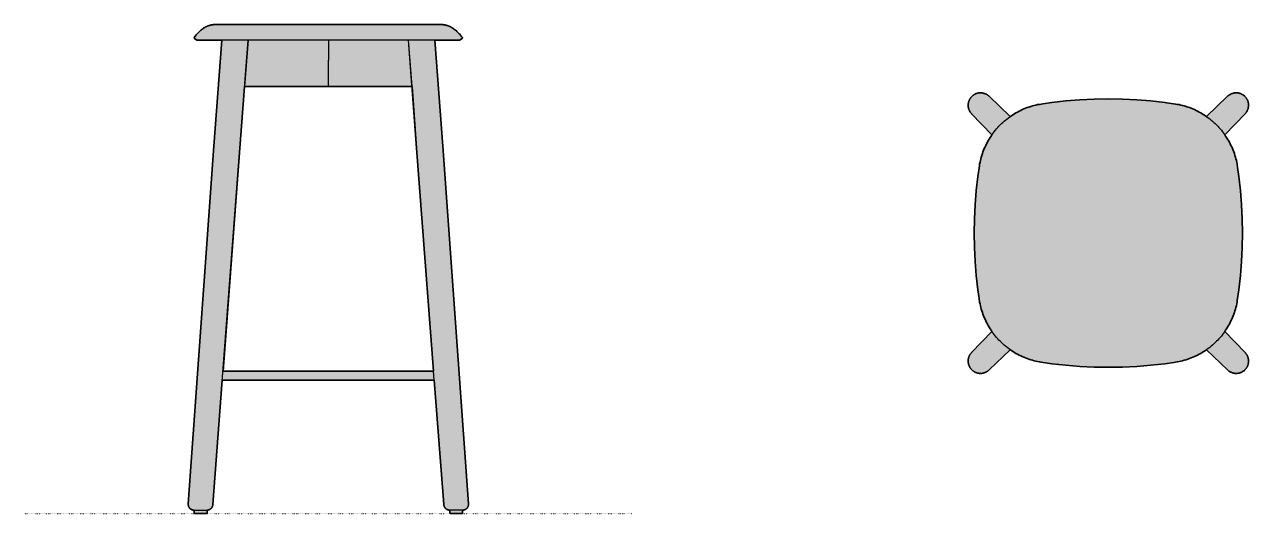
# Model space of a CAD drawing. Header units: millimetres. Extents: x 0 to 1640, y 0 to 654.
import ezdxf

# ---------------------------------------------------------------- set-up
doc = ezdxf.new("R2010")
doc.units = ezdxf.units.MM
doc.linetypes.add('Dots', pattern=[1, 0, -1])
doc.layers.add('Blocks', color=7, linetype='Continuous')
doc.layers.add('Blocks$Fill', color=7, linetype='Continuous', true_color=0xffffff)
for name, color, linetype, lineweight, true_color in [('Blocks$Inner', 7, 'Continuous', 25, 0x007f00), ('Blocks$Outline', 7, 'Continuous', 35, 0xff3f3f), ('Groud', 7, 'Dots', 25, 0x243775)]:
    doc.layers.add(name, color=color, linetype=linetype, lineweight=lineweight, true_color=true_color)

# ---------------------------------------------------------------- blocks, each defined once
blk = doc.blocks.new('Soft Edge 82 Barstool Low Top')
at = {"layer": 'Blocks$Fill', "extrusion": (0, 0, -1)}
blk.add_hatch(color=256, dxfattribs=at).paths.add_polyline_path([(-410, 181), (-438.6, 208.6), (-439.1, 208.9), (-439.5, 209.3), (-440, 209.6), (-440.4, 210), (-440.9, 210.3), (-441.4, 210.6), (-441.9, 210.9), (-442.4, 211.1), (-442.9, 211.4), (-443.4, 211.6), (-444, 211.8), (-444.5, 212), (-445, 212.1), (-445.6, 212.3), (-446.2, 212.4), (-446.7, 212.5), (-447.3, 212.6), (-447.8, 212.7), (-448.4, 212.8), (-449, 212.8), (-449.6, 212.8), (-450.1, 212.8), (-450.7, 212.8), (-451.3, 212.7), (-451.8, 212.7), (-452.4, 212.6), (-453, 212.5), (-453.5, 212.4), (-454.1, 212.2), (-454.6, 212.1), (-455.2, 211.9), (-455.7, 211.7), (-456.2, 211.5), (-456.7, 211.2), (-457.2, 211), (-457.8, 210.7), (-458.2, 210.4), (-458.7, 210.1), (-459.2, 209.8), (-459.7, 209.5), (-460.1, 209.1), (-460.6, 208.8), (-461, 208.4), (-461.4, 208), (-461.8, 207.6), (-462.2, 207.1), (-462.5, 206.7), (-462.9, 206.3), (-463.2, 205.8), (-463.5, 205.3), (-463.8, 204.8), (-464.1, 204.3), (-464.4, 203.8), (-464.6, 203.3), (-464.9, 202.8), (-465.1, 202.3), (-465.3, 201.7), (-465.5, 201.2), (-465.6, 200.7), (-465.8, 200.1), (-465.9, 199.5), (-466, 199), (-466.1, 198.4), (-466.1, 197.9), (-466.2, 197.3), (-466.2, 196.7), (-466.2, 196.1), (-466.2, 195.6), (-466.2, 195), (-466.1, 194.4), (-466, 193.9), (-465.9, 193.3), (-465.8, 192.7), (-465.7, 192.2), (-465.6, 191.6), (-465.4, 191.1), (-465.2, 190.6), (-465, 190), (-464.8, 189.5), (-464.5, 189), (-464.3, 188.5), (-464, 188), (-463.7, 187.5), (-463.4, 187), (-463, 186.5), (-462.7, 186.1), (-462.3, 185.6), (-462, 185.2), (-461.6, 184.8), (-434.4, 156.6), (-436.9, 153), (-438.1, 150.9), (-439.3, 148.9), (-440.5, 146.8), (-441.6, 144.7), (-442.7, 142.5), (-443.7, 140.4), (-444.6, 138.2), (-445.5, 135.9), (-446.4, 133.7), (-447.2, 131.4), (-448, 129.1), (-448.6, 126.8), (-449.3, 124.5), (-449.9, 122.1), (-450.4, 119.8), (-450.8, 117.4), (-451.6, 112.7), (-453.2, 100.9), (-455.3, 82), (-456.8, 63), (-457.7, 44), (-457.7, 6), (-456.8, -12.9), (-455.3, -31.9), (-453.2, -50.9), (-451.2, -65), (-450.8, -67.4), (-450.4, -69.7), (-449.9, -72.1), (-449.3, -74.4), (-448.6, -76.7), (-448, -79), (-447.2, -81.3), (-446.4, -83.6), (-445.5, -85.9), (-444.6, -88.1), (-443.7, -90.3), (-442.7, -92.5), (-441.6, -94.6), (-440.5, -96.7), (-439.3, -98.8), (-438.1, -100.9), (-436.9, -102.9), (-435.5, -104.9), (-434.4, -106.5), (-462, -135.2), (-462.3, -135.6), (-462.7, -136), (-463, -136.5), (-463.4, -137), (-463.7, -137.4), (-464, -137.9), (-464.3, -138.4), (-464.5, -138.9), (-464.8, -139.4), (-465, -140), (-465.2, -140.5), (-465.4, -141), (-465.6, -141.6), (-465.7, -142.1), (-465.8, -142.7), (-465.9, -143.3), (-466, -143.8), (-466.1, -144.4), (-466.2, -144.9), (-466.2, -145.5), (-466.2, -146.1), (-466.2, -146.7), (-466.2, -147.2), (-466.1, -147.8), (-466.1, -148.4), (-466, -148.9), (-465.9, -149.5), (-465.8, -150.1), (-465.6, -150.6), (-465.5, -151.2), (-465.3, -151.7), (-465.1, -152.2), (-464.9, -152.8), (-464.6, -153.3), (-464.4, -153.8), (-464.1, -154.3), (-463.8, -154.8), (-463.5, -155.3), (-463.2, -155.7), (-462.9, -156.2), (-462.5, -156.7), (-462.2, -157.1), (-461.8, -157.5), (-461.4, -157.9), (-461, -158.3), (-460.6, -158.7), (-460.1, -159.1), (-459.7, -159.4), (-459.2, -159.8), (-458.7, -160.1), (-458.2, -160.4), (-457.8, -160.7), (-457.2, -160.9), (-456.7, -161.2), (-456.2, -161.4), (-455.7, -161.6), (-455.2, -161.8), (-454.6, -162), (-454.1, -162.2), (-453.5, -162.3), (-453, -162.4), (-452.4, -162.5), (-451.8, -162.6), (-451.3, -162.7), (-450.7, -162.7), (-450.1, -162.8), (-449.6, -162.8), (-449, -162.7), (-448.4, -162.7), (-447.8, -162.7), (-447.3, -162.6), (-446.7, -162.5), (-446.2, -162.4), (-445.6, -162.2), (-445, -162.1), (-444.5, -161.9), (-444, -161.7), (-443.4, -161.5), (-442.9, -161.3), (-442.4, -161.1), (-441.9, -160.8), (-441.4, -160.5), (-440.9, -160.2), (-440.4, -159.9), (-440, -159.6), (-439.5, -159.2), (-439.1, -158.9), (-438.6, -158.5), (-438.2, -158.1), (-410, -131), (-406.4, -133.4), (-404.3, -134.7), (-402.3, -135.9), (-400.2, -137.1), (-398, -138.2), (-395.9, -139.2), (-393.7, -140.2), (-391.5, -141.2), (-389.3, -142.1), (-387.1, -143), (-384.8, -143.8), (-382.5, -144.5), (-380.2, -145.2), (-377.8, -145.8), (-375.5, -146.4), (-373.2, -146.9), (-370.8, -147.4), (-366.1, -148.1), (-354.3, -149.8), (-335.4, -151.9), (-316.4, -153.4), (-297.4, -154.3), (-278.4, -154.6), (-259.4, -154.3), (-240.4, -153.4), (-221.5, -151.9), (-202.6, -149.8), (-188.4, -147.8), (-186.1, -147.4), (-183.7, -146.9), (-181.4, -146.4), (-179, -145.8), (-176.7, -145.2), (-174.4, -144.5), (-172.1, -143.8), (-169.8, -143), (-167.6, -142.1), (-165.3, -141.2), (-163.1, -140.2), (-161, -139.2), (-158.8, -138.2), (-156.7, -137.1), (-154.6, -135.9), (-152.5, -134.7), (-150.5, -133.4), (-148.5, -132.1), (-146.9, -131), (-118.2, -158.5), (-117.8, -158.9), (-117.4, -159.2), (-116.9, -159.6), (-116.4, -159.9), (-116, -160.2), (-115.5, -160.5), (-115, -160.8), (-114.5, -161.1), (-114, -161.3), (-113.4, -161.5), (-112.9, -161.7), (-112.4, -161.9), (-111.8, -162.1), (-111.3, -162.2), (-110.7, -162.4), (-110.2, -162.5), (-109.6, -162.6), (-109, -162.7), (-108.5, -162.7), (-107.9, -162.7), (-107.3, -162.8), (-106.7, -162.8), (-106.2, -162.7), (-105.6, -162.7), (-105, -162.6), (-104.5, -162.5), (-103.9, -162.4), (-103.4, -162.3), (-102.8, -162.2), (-102.3, -162), (-101.7, -161.8), (-101.2, -161.6), (-100.6, -161.4), (-100.1, -161.2), (-99.6, -160.9), (-99.1, -160.7), (-98.6, -160.4), (-98.1, -160.1), (-97.7, -159.8), (-97.2, -159.4), (-96.8, -159.1), (-96.3, -158.7), (-95.9, -158.3), (-95.5, -157.9), (-95.1, -157.5), (-94.7, -157.1), (-94.3, -156.7), (-94, -156.2), (-93.6, -155.7), (-93.3, -155.3), (-93, -154.8), (-92.7, -154.3), (-92.5, -153.8), (-92.2, -153.3), (-92, -152.8), (-91.8, -152.2), (-91.6, -151.7), (-91.4, -151.2), (-91.2, -150.6), (-91.1, -150.1), (-91, -149.5), (-90.9, -148.9), (-90.8, -148.4), (-90.7, -147.8), (-90.7, -147.2), (-90.7, -146.7), (-90.6, -146.1), (-90.7, -145.5), (-90.7, -144.9), (-90.8, -144.4), (-90.8, -143.8), (-90.9, -143.3), (-91, -142.7), (-91.2, -142.1), (-91.3, -141.6), (-91.5, -141), (-91.7, -140.5), (-91.9, -140), (-92.1, -139.4), (-92.3, -138.9), (-92.6, -138.4), (-92.9, -137.9), (-93.2, -137.4), (-93.5, -137), (-93.8, -136.5), (-94.2, -136), (-94.5, -135.6), (-94.9, -135.2), (-95.3, -134.7), (-122.4, -106.5), (-120, -102.9), (-118.7, -100.9), (-117.5, -98.8), (-116.4, -96.7), (-115.3, -94.6), (-114.2, -92.5), (-113.2, -90.3), (-112.2, -88.1), (-111.3, -85.9), (-110.5, -83.6), (-109.7, -81.3), (-108.9, -79), (-108.2, -76.7), (-107.6, -74.4), (-107, -72.1), (-106.5, -69.7), (-106, -67.4), (-105.3, -62.6), (-103.6, -50.9), (-101.5, -31.9), (-100, -12.9), (-99.1, 6), (-98.8, 25), (-99.1, 44), (-100, 63), (-101.5, 82), (-103.6, 100.9), (-105.6, 115.1), (-106, 117.4), (-106.5, 119.8), (-107, 122.1), (-107.6, 124.5), (-108.2, 126.8), (-108.9, 129.1), (-109.7, 131.4), (-110.5, 133.7), (-111.3, 135.9), (-112.2, 138.2), (-113.2, 140.4), (-114.2, 142.5), (-115.3, 144.7), (-116.4, 146.8), (-117.5, 148.9), (-118.7, 150.9), (-120, 153), (-121.3, 155), (-122.4, 156.6), (-94.9, 185.2), (-94.5, 185.6), (-94.2, 186.1), (-93.8, 186.5), (-93.5, 187), (-93.2, 187.5), (-92.9, 188), (-92.6, 188.5), (-92.3, 189), (-92.1, 189.5), (-91.9, 190), (-91.7, 190.6), (-91.5, 191.1), (-91.3, 191.6), (-91.2, 192.2), (-91, 192.7), (-90.9, 193.3), (-90.8, 193.9), (-90.8, 194.4), (-90.7, 195), (-90.7, 195.6), (-90.6, 196.1), (-90.7, 196.7), (-90.7, 197.3), (-90.7, 197.9), (-90.8, 198.4), (-90.9, 199), (-91, 199.5), (-91.1, 200.1), (-91.2, 200.7), (-91.4, 201.2), (-91.6, 201.7), (-91.8, 202.3), (-92, 202.8), (-92.2, 203.3), (-92.5, 203.8), (-92.7, 204.3), (-93, 204.8), (-93.3, 205.3), (-93.6, 205.8), (-94, 206.3), (-94.3, 206.7), (-94.7, 207.1), (-95.1, 207.6), (-95.5, 208), (-95.9, 208.4), (-96.3, 208.8), (-96.8, 209.1), (-97.2, 209.5), (-97.7, 209.8), (-98.1, 210.1), (-98.6, 210.4), (-99.1, 210.7), (-99.6, 211), (-100.1, 211.2), (-100.6, 211.5), (-101.2, 211.7), (-101.7, 211.9), (-102.3, 212.1), (-102.8, 212.2), (-103.4, 212.4), (-103.9, 212.5), (-104.5, 212.6), (-105, 212.7), (-105.6, 212.7), (-106.2, 212.8), (-106.7, 212.8), (-107.3, 212.8), (-107.9, 212.8), (-108.5, 212.8), (-109, 212.7), (-109.6, 212.6), (-110.2, 212.5), (-110.7, 212.4), (-111.3, 212.3), (-111.8, 212.1), (-112.4, 212), (-112.9, 211.8), (-113.4, 211.6), (-114, 211.4), (-114.5, 211.1), (-115, 210.9), (-115.5, 210.6), (-116, 210.3), (-116.4, 210), (-116.9, 209.6), (-117.4, 209.3), (-117.8, 208.9), (-118.2, 208.6), (-118.7, 208.2), (-146.9, 181), (-150.5, 183.5), (-152.5, 184.7), (-154.6, 185.9), (-156.7, 187.1), (-158.8, 188.2), (-161, 189.3), (-163.1, 190.3), (-165.3, 191.2), (-167.6, 192.2), (-169.8, 193), (-172.1, 193.8), (-174.4, 194.6), (-176.7, 195.2), (-179, 195.9), (-181.4, 196.5), (-183.7, 197), (-186.1, 197.4), (-190.8, 198.2), (-202.6, 199.8), (-221.5, 201.9), (-240.4, 203.4), (-259.4, 204.3), (-278.4, 204.6), (-297.4, 204.3), (-316.4, 203.4), (-335.4, 201.9), (-354.3, 199.8), (-368.4, 197.8), (-370.8, 197.4), (-373.2, 197), (-375.5, 196.5), (-377.8, 195.9), (-380.2, 195.2), (-382.5, 194.6), (-384.8, 193.8), (-387.1, 193), (-389.3, 192.2), (-391.5, 191.2), (-393.7, 190.3), (-395.9, 189.3), (-398, 188.2), (-400.2, 187.1), (-402.3, 185.9), (-404.3, 184.7), (-406.4, 183.5), (-408.4, 182.2)], flags=0)
at = {"layer": 'Blocks$Inner'}
for p, q in [((118.7, 208.2), (146.9, 181)), ((410, 181), (438.2, 208.2)), ((122.4, 156.6), (95.3, 184.8)), ((461.6, 184.8), (434.4, 156.6)), ((95.3, -134.7), (122.4, -106.5)), ((434.4, -106.5), (461.6, -134.7)), ((146.9, -131), (118.7, -158.1)), ((438.2, -158.1), (410, -131))]:
    blk.add_line(p, q, dxfattribs=at)
for points in [[(95.3, 184.8), (94.9, 185.2), (94.5, 185.6), (94.2, 186.1), (93.8, 186.5), (93.5, 187), (93.2, 187.5), (92.9, 188), (92.6, 188.5), (92.3, 189), (92.1, 189.5), (91.9, 190), (91.7, 190.6), (91.5, 191.1), (91.3, 191.6), (91.2, 192.2), (91, 192.7), (90.9, 193.3), (90.8, 193.9), (90.8, 194.4), (90.7, 195), (90.7, 195.6), (90.6, 196.1), (90.7, 196.7), (90.7, 197.3), (90.7, 197.9), (90.8, 198.4), (90.9, 199), (91, 199.5), (91.1, 200.1), (91.2, 200.7), (91.4, 201.2), (91.6, 201.7), (91.8, 202.3), (92, 202.8), (92.2, 203.3), (92.5, 203.8), (92.7, 204.3), (93, 204.8), (93.3, 205.3), (93.6, 205.8), (94, 206.3), (94.3, 206.7), (94.7, 207.1), (95.1, 207.6), (95.5, 208), (95.9, 208.4), (96.3, 208.8), (96.8, 209.1), (97.2, 209.5), (97.7, 209.8), (98.1, 210.1), (98.6, 210.4), (99.1, 210.7), (99.6, 211), (100.1, 211.2), (100.6, 211.5), (101.2, 211.7), (101.7, 211.9), (102.3, 212.1), (102.8, 212.2), (103.4, 212.4), (103.9, 212.5), (104.5, 212.6), (105, 212.7), (105.6, 212.7), (106.2, 212.8), (106.7, 212.8), (107.3, 212.8), (107.9, 212.8), (108.5, 212.8), (109, 212.7), (109.6, 212.6), (110.2, 212.5), (110.7, 212.4), (111.3, 212.3), (111.8, 212.1), (112.4, 212), (112.9, 211.8), (113.4, 211.6), (114, 211.4), (114.5, 211.1), (115, 210.9), (115.5, 210.6), (116, 210.3), (116.4, 210), (116.9, 209.6), (117.4, 209.3), (117.8, 208.9), (118.2, 208.6), (118.7, 208.2)], [(438.2, 208.2), (438.6, 208.6), (439.1, 208.9), (439.5, 209.3), (440, 209.6), (440.4, 210), (440.9, 210.3), (441.4, 210.6), (441.9, 210.9), (442.4, 211.1), (442.9, 211.4), (443.4, 211.6), (444, 211.8), (444.5, 212), (445, 212.1), (445.6, 212.3), (446.2, 212.4), (446.7, 212.5), (447.3, 212.6), (447.8, 212.7), (448.4, 212.8), (449, 212.8), (449.6, 212.8), (450.1, 212.8), (450.7, 212.8), (451.3, 212.7), (451.8, 212.7), (452.4, 212.6), (453, 212.5), (453.5, 212.4), (454.1, 212.2), (454.6, 212.1), (455.2, 211.9), (455.7, 211.7), (456.2, 211.5), (456.7, 211.2), (457.2, 211), (457.8, 210.7), (458.2, 210.4), (458.7, 210.1), (459.2, 209.8), (459.7, 209.5), (460.1, 209.1), (460.6, 208.8), (461, 208.4), (461.4, 208), (461.8, 207.6), (462.2, 207.1), (462.5, 206.7), (462.9, 206.3), (463.2, 205.8), (463.5, 205.3), (463.8, 204.8), (464.1, 204.3), (464.4, 203.8), (464.6, 203.3), (464.9, 202.8), (465.1, 202.3), (465.3, 201.7), (465.5, 201.2), (465.6, 200.7), (465.8, 200.1), (465.9, 199.5), (466, 199), (466.1, 198.4), (466.1, 197.9), (466.2, 197.3), (466.2, 196.7), (466.2, 196.1), (466.2, 195.6), (466.2, 195), (466.1, 194.4), (466, 193.9), (465.9, 193.3), (465.8, 192.7), (465.7, 192.2), (465.6, 191.6), (465.4, 191.1), (465.2, 190.6), (465, 190), (464.8, 189.5), (464.5, 189), (464.3, 188.5), (464, 188), (463.7, 187.5), (463.4, 187), (463, 186.5), (462.7, 186.1), (462.3, 185.6), (462, 185.2), (461.6, 184.8)], [(118.7, -158.1), (118.2, -158.5), (117.8, -158.9), (117.4, -159.2), (116.9, -159.6), (116.4, -159.9), (116, -160.2), (115.5, -160.5), (115, -160.8), (114.5, -161.1), (114, -161.3), (113.4, -161.5), (112.9, -161.7), (112.4, -161.9), (111.8, -162.1), (111.3, -162.2), (110.7, -162.4), (110.2, -162.5), (109.6, -162.6), (109, -162.7), (108.5, -162.7), (107.9, -162.7), (107.3, -162.8), (106.7, -162.8), (106.2, -162.7), (105.6, -162.7), (105, -162.6), (104.5, -162.5), (103.9, -162.4), (103.4, -162.3), (102.8, -162.2), (102.3, -162), (101.7, -161.8), (101.2, -161.6), (100.6, -161.4), (100.1, -161.2), (99.6, -160.9), (99.1, -160.7), (98.6, -160.4), (98.1, -160.1), (97.7, -159.8), (97.2, -159.4), (96.8, -159.1), (96.3, -158.7), (95.9, -158.3), (95.5, -157.9), (95.1, -157.5), (94.7, -157.1), (94.3, -156.7), (94, -156.2), (93.6, -155.7), (93.3, -155.3), (93, -154.8), (92.7, -154.3), (92.5, -153.8), (92.2, -153.3), (92, -152.8), (91.8, -152.2), (91.6, -151.7), (91.4, -151.2), (91.2, -150.6), (91.1, -150.1), (91, -149.5), (90.9, -148.9), (90.8, -148.4), (90.7, -147.8), (90.7, -147.2), (90.7, -146.7), (90.6, -146.1), (90.7, -145.5), (90.7, -144.9), (90.8, -144.4), (90.8, -143.8), (90.9, -143.3), (91, -142.7), (91.2, -142.1), (91.3, -141.6), (91.5, -141), (91.7, -140.5), (91.9, -140), (92.1, -139.4), (92.3, -138.9), (92.6, -138.4), (92.9, -137.9), (93.2, -137.4), (93.5, -137), (93.8, -136.5), (94.2, -136), (94.5, -135.6), (94.9, -135.2), (95.3, -134.7)], [(461.6, -134.7), (462, -135.2), (462.3, -135.6), (462.7, -136), (463, -136.5), (463.4, -137), (463.7, -137.4), (464, -137.9), (464.3, -138.4), (464.5, -138.9), (464.8, -139.4), (465, -140), (465.2, -140.5), (465.4, -141), (465.6, -141.6), (465.7, -142.1), (465.8, -142.7), (465.9, -143.3), (466, -143.8), (466.1, -144.4), (466.2, -144.9), (466.2, -145.5), (466.2, -146.1), (466.2, -146.7), (466.2, -147.2), (466.1, -147.8), (466.1, -148.4), (466, -148.9), (465.9, -149.5), (465.8, -150.1), (465.6, -150.6), (465.5, -151.2), (465.3, -151.7), (465.1, -152.2), (464.9, -152.8), (464.6, -153.3), (464.4, -153.8), (464.1, -154.3), (463.8, -154.8), (463.5, -155.3), (463.2, -155.7), (462.9, -156.2), (462.5, -156.7), (462.2, -157.1), (461.8, -157.5), (461.4, -157.9), (461, -158.3), (460.6, -158.7), (460.1, -159.1), (459.7, -159.4), (459.2, -159.8), (458.7, -160.1), (458.2, -160.4), (457.8, -160.7), (457.2, -160.9), (456.7, -161.2), (456.2, -161.4), (455.7, -161.6), (455.2, -161.8), (454.6, -162), (454.1, -162.2), (453.5, -162.3), (453, -162.4), (452.4, -162.5), (451.8, -162.6), (451.3, -162.7), (450.7, -162.7), (450.1, -162.8), (449.6, -162.8), (449, -162.7), (448.4, -162.7), (447.8, -162.7), (447.3, -162.6), (446.7, -162.5), (446.2, -162.4), (445.6, -162.2), (445, -162.1), (444.5, -161.9), (444, -161.7), (443.4, -161.5), (442.9, -161.3), (442.4, -161.1), (441.9, -160.8), (441.4, -160.5), (440.9, -160.2), (440.4, -159.9), (440, -159.6), (439.5, -159.2), (439.1, -158.9), (438.6, -158.5), (438.2, -158.1)]]:
    blk.add_lwpolyline(points, dxfattribs=at)
blk.add_lwpolyline([(457.7, 44), (458, 25), (457.7, 6), (456.8, -12.9), (455.3, -31.9), (453.2, -50.9), (451.2, -65), (450.8, -67.4), (450.4, -69.7), (449.9, -72.1), (449.3, -74.4), (448.6, -76.7), (448, -79), (447.2, -81.3), (446.4, -83.6), (445.5, -85.9), (444.6, -88.1), (443.7, -90.3), (442.7, -92.5), (441.6, -94.6), (440.5, -96.7), (439.3, -98.8), (438.1, -100.9), (436.9, -102.9), (435.5, -104.9), (434.2, -106.9), (432.8, -108.9), (431.3, -110.8), (429.8, -112.7), (428.2, -114.5), (426.6, -116.3), (425, -118.1), (423.3, -119.8), (421.5, -121.5), (419.8, -123.2), (418, -124.8), (416.1, -126.3), (414.2, -127.9), (412.3, -129.3), (410.3, -130.7), (408.4, -132.1), (406.4, -133.4), (404.3, -134.7), (402.3, -135.9), (400.2, -137.1), (398, -138.2), (395.9, -139.2), (393.7, -140.2), (391.5, -141.2), (389.3, -142.1), (387.1, -143), (384.8, -143.8), (382.5, -144.5), (380.2, -145.2), (377.8, -145.8), (375.5, -146.4), (373.2, -146.9), (370.8, -147.4), (366.1, -148.1), (354.3, -149.8), (335.4, -151.9), (316.4, -153.4), (297.4, -154.3), (278.4, -154.6), (259.4, -154.3), (240.4, -153.4), (221.5, -151.9), (202.6, -149.8), (188.4, -147.8), (186.1, -147.4), (183.7, -146.9), (181.4, -146.4), (179, -145.8), (176.7, -145.2), (174.4, -144.5), (172.1, -143.8), (169.8, -143), (167.6, -142.1), (165.3, -141.2), (163.1, -140.2), (161, -139.2), (158.8, -138.2), (156.7, -137.1), (154.6, -135.9), (152.5, -134.7), (150.5, -133.4), (148.5, -132.1), (146.5, -130.7), (144.6, -129.3), (142.7, -127.9), (140.8, -126.3), (138.9, -124.8), (137.1, -123.2), (135.3, -121.5), (133.6, -119.8), (131.9, -118.1), (130.3, -116.3), (128.6, -114.5), (127.1, -112.7), (125.6, -110.8), (124.1, -108.9), (122.7, -106.9), (121.3, -104.9), (120, -102.9), (118.7, -100.9), (117.5, -98.8), (116.4, -96.7), (115.3, -94.6), (114.2, -92.5), (113.2, -90.3), (112.2, -88.1), (111.3, -85.9), (110.5, -83.6), (109.7, -81.3), (108.9, -79), (108.2, -76.7), (107.6, -74.4), (107, -72.1), (106.5, -69.7), (106, -67.4), (105.3, -62.6), (103.6, -50.9), (101.5, -31.9), (100, -12.9), (99.1, 6), (98.8, 25), (99.1, 44), (100, 63), (101.5, 82), (103.6, 100.9), (105.6, 115.1), (106, 117.4), (106.5, 119.8), (107, 122.1), (107.6, 124.5), (108.2, 126.8), (108.9, 129.1), (109.7, 131.4), (110.5, 133.7), (111.3, 135.9), (112.2, 138.2), (113.2, 140.4), (114.2, 142.5), (115.3, 144.7), (116.4, 146.8), (117.5, 148.9), (118.7, 150.9), (120, 153), (121.3, 155), (122.7, 157), (124.1, 158.9), (125.6, 160.8), (127.1, 162.7), (128.6, 164.6), (130.3, 166.4), (131.9, 168.2), (133.6, 169.9), (135.3, 171.6), (137.1, 173.2), (138.9, 174.8), (140.8, 176.4), (142.7, 177.9), (144.6, 179.4), (146.5, 180.8), (148.5, 182.2), (150.5, 183.5), (152.5, 184.7), (154.6, 185.9), (156.7, 187.1), (158.8, 188.2), (161, 189.3), (163.1, 190.3), (165.3, 191.2), (167.6, 192.2), (169.8, 193), (172.1, 193.8), (174.4, 194.6), (176.7, 195.2), (179, 195.9), (181.4, 196.5), (183.7, 197), (186.1, 197.4), (190.8, 198.2), (202.6, 199.8), (221.5, 201.9), (240.4, 203.4), (259.4, 204.3), (278.4, 204.6), (297.4, 204.3), (316.4, 203.4), (335.4, 201.9), (354.3, 199.8), (368.4, 197.8), (370.8, 197.4), (373.2, 197), (375.5, 196.5), (377.8, 195.9), (380.2, 195.2), (382.5, 194.6), (384.8, 193.8), (387.1, 193), (389.3, 192.2), (391.5, 191.2), (393.7, 190.3), (395.9, 189.3), (398, 188.2), (400.2, 187.1), (402.3, 185.9), (404.3, 184.7), (406.4, 183.5), (408.4, 182.2), (410.3, 180.8), (412.3, 179.4), (414.2, 177.9), (416.1, 176.4), (418, 174.8), (419.8, 173.2), (421.5, 171.6), (423.3, 169.9), (425, 168.2), (426.6, 166.4), (428.2, 164.6), (429.8, 162.7), (431.3, 160.8), (432.8, 158.9), (434.2, 157), (435.5, 155), (436.9, 153), (438.1, 150.9), (439.3, 148.9), (440.5, 146.8), (441.6, 144.7), (442.7, 142.5), (443.7, 140.4), (444.6, 138.2), (445.5, 135.9), (446.4, 133.7), (447.2, 131.4), (448, 129.1), (448.6, 126.8), (449.3, 124.5), (449.9, 122.1), (450.4, 119.8), (450.8, 117.4), (451.6, 112.7), (453.2, 100.9), (455.3, 82), (456.8, 63)], close=True, dxfattribs=at)
at = {"layer": 'Blocks$Outline'}
for points in [[(122.4, 156.6), (95.3, 184.8), (94.9, 185.2), (94.5, 185.6), (94.2, 186.1), (93.8, 186.5), (93.5, 187), (93.2, 187.5), (92.9, 188), (92.6, 188.5), (92.3, 189), (92.1, 189.5), (91.9, 190), (91.7, 190.6), (91.5, 191.1), (91.3, 191.6), (91.2, 192.2), (91, 192.7), (90.9, 193.3), (90.8, 193.9), (90.8, 194.4), (90.7, 195), (90.7, 195.6), (90.6, 196.1), (90.7, 196.7), (90.7, 197.3), (90.7, 197.9), (90.8, 198.4), (90.9, 199), (91, 199.5), (91.1, 200.1), (91.2, 200.7), (91.4, 201.2), (91.6, 201.7), (91.8, 202.3), (92, 202.8), (92.2, 203.3), (92.5, 203.8), (92.7, 204.3), (93, 204.8), (93.3, 205.3), (93.6, 205.8), (94, 206.3), (94.3, 206.7), (94.7, 207.1), (95.1, 207.6), (95.5, 208), (95.9, 208.4), (96.3, 208.8), (96.8, 209.1), (97.2, 209.5), (97.7, 209.8), (98.1, 210.1), (98.6, 210.4), (99.1, 210.7), (99.6, 211), (100.1, 211.2), (100.6, 211.5), (101.2, 211.7), (101.7, 211.9), (102.3, 212.1), (102.8, 212.2), (103.4, 212.4), (103.9, 212.5), (104.5, 212.6), (105, 212.7), (105.6, 212.7), (106.2, 212.8), (106.7, 212.8), (107.3, 212.8), (107.9, 212.8), (108.5, 212.8), (109, 212.7), (109.6, 212.6), (110.2, 212.5), (110.7, 212.4), (111.3, 212.3), (111.8, 212.1), (112.4, 212), (112.9, 211.8), (113.4, 211.6), (114, 211.4), (114.5, 211.1), (115, 210.9), (115.5, 210.6), (116, 210.3), (116.4, 210), (116.9, 209.6), (117.4, 209.3), (117.8, 208.9), (118.2, 208.6), (118.7, 208.2), (146.9, 181)], [(146.9, 181), (148.5, 182.2), (150.5, 183.5), (152.5, 184.7), (154.6, 185.9), (156.7, 187.1), (158.8, 188.2), (161, 189.3), (163.1, 190.3), (165.3, 191.2), (167.6, 192.2), (169.8, 193), (172.1, 193.8), (174.4, 194.6), (176.7, 195.2), (179, 195.9), (181.4, 196.5), (183.7, 197), (186.1, 197.4), (190.8, 198.2), (202.6, 199.8), (221.5, 201.9), (240.4, 203.4), (259.4, 204.3), (278.4, 204.6), (297.4, 204.3), (316.4, 203.4), (335.4, 201.9), (354.3, 199.8), (368.4, 197.8), (370.8, 197.4), (373.2, 197), (375.5, 196.5), (377.8, 195.9), (380.2, 195.2), (382.5, 194.6), (384.8, 193.8), (387.1, 193), (389.3, 192.2), (391.5, 191.2), (393.7, 190.3), (395.9, 189.3), (398, 188.2), (400.2, 187.1), (402.3, 185.9), (404.3, 184.7), (406.4, 183.5), (408.4, 182.2), (410, 181)], [(410, 181), (438.2, 208.2), (438.6, 208.6), (439.1, 208.9), (439.5, 209.3), (440, 209.6), (440.4, 210), (440.9, 210.3), (441.4, 210.6), (441.9, 210.9), (442.4, 211.1), (442.9, 211.4), (443.4, 211.6), (444, 211.8), (444.5, 212), (445, 212.1), (445.6, 212.3), (446.2, 212.4), (446.7, 212.5), (447.3, 212.6), (447.8, 212.7), (448.4, 212.8), (449, 212.8), (449.6, 212.8), (450.1, 212.8), (450.7, 212.8), (451.3, 212.7), (451.8, 212.7), (452.4, 212.6), (453, 212.5), (453.5, 212.4), (454.1, 212.2), (454.6, 212.1), (455.2, 211.9), (455.7, 211.7), (456.2, 211.5), (456.7, 211.2), (457.2, 211), (457.8, 210.7), (458.2, 210.4), (458.7, 210.1), (459.2, 209.8), (459.7, 209.5), (460.1, 209.1), (460.6, 208.8), (461, 208.4), (461.4, 208), (461.8, 207.6), (462.2, 207.1), (462.5, 206.7), (462.9, 206.3), (463.2, 205.8), (463.5, 205.3), (463.8, 204.8), (464.1, 204.3), (464.4, 203.8), (464.6, 203.3), (464.9, 202.8), (465.1, 202.3), (465.3, 201.7), (465.5, 201.2), (465.6, 200.7), (465.8, 200.1), (465.9, 199.5), (466, 199), (466.1, 198.4), (466.1, 197.9), (466.2, 197.3), (466.2, 196.7), (466.2, 196.1), (466.2, 195.6), (466.2, 195), (466.1, 194.4), (466, 193.9), (465.9, 193.3), (465.8, 192.7), (465.7, 192.2), (465.6, 191.6), (465.4, 191.1), (465.2, 190.6), (465, 190), (464.8, 189.5), (464.5, 189), (464.3, 188.5), (464, 188), (463.7, 187.5), (463.4, 187), (463, 186.5), (462.7, 186.1), (462.3, 185.6), (462, 185.2), (461.6, 184.8), (434.4, 156.6)], [(122.4, -106.5), (121.3, -104.9), (120, -102.9), (118.7, -100.9), (117.5, -98.8), (116.4, -96.7), (115.3, -94.6), (114.2, -92.5), (113.2, -90.3), (112.2, -88.1), (111.3, -85.9), (110.5, -83.6), (109.7, -81.3), (108.9, -79), (108.2, -76.7), (107.6, -74.4), (107, -72.1), (106.5, -69.7), (106, -67.4), (105.3, -62.6), (103.6, -50.9), (101.5, -31.9), (100, -12.9), (99.1, 6), (98.8, 25), (99.1, 44), (100, 63), (101.5, 82), (103.6, 100.9), (105.6, 115.1), (106, 117.4), (106.5, 119.8), (107, 122.1), (107.6, 124.5), (108.2, 126.8), (108.9, 129.1), (109.7, 131.4), (110.5, 133.7), (111.3, 135.9), (112.2, 138.2), (113.2, 140.4), (114.2, 142.5), (115.3, 144.7), (116.4, 146.8), (117.5, 148.9), (118.7, 150.9), (120, 153), (121.3, 155), (122.4, 156.6)], [(434.4, 156.6), (435.5, 155), (436.9, 153), (438.1, 150.9), (439.3, 148.9), (440.5, 146.8), (441.6, 144.7), (442.7, 142.5), (443.7, 140.4), (444.6, 138.2), (445.5, 135.9), (446.4, 133.7), (447.2, 131.4), (448, 129.1), (448.6, 126.8), (449.3, 124.5), (449.9, 122.1), (450.4, 119.8), (450.8, 117.4), (451.6, 112.7), (453.2, 100.9), (455.3, 82), (456.8, 63), (457.7, 44)], [(457.7, 44), (458, 25), (457.7, 6), (456.8, -12.9), (455.3, -31.9), (453.2, -50.9), (451.2, -65), (450.8, -67.4), (450.4, -69.7), (449.9, -72.1), (449.3, -74.4), (448.6, -76.7), (448, -79), (447.2, -81.3), (446.4, -83.6), (445.5, -85.9), (444.6, -88.1), (443.7, -90.3), (442.7, -92.5), (441.6, -94.6), (440.5, -96.7), (439.3, -98.8), (438.1, -100.9), (436.9, -102.9), (435.5, -104.9), (434.4, -106.5)], [(146.9, -131), (118.7, -158.1), (118.2, -158.5), (117.8, -158.9), (117.4, -159.2), (116.9, -159.6), (116.4, -159.9), (116, -160.2), (115.5, -160.5), (115, -160.8), (114.5, -161.1), (114, -161.3), (113.4, -161.5), (112.9, -161.7), (112.4, -161.9), (111.8, -162.1), (111.3, -162.2), (110.7, -162.4), (110.2, -162.5), (109.6, -162.6), (109, -162.7), (108.5, -162.7), (107.9, -162.7), (107.3, -162.8), (106.7, -162.8), (106.2, -162.7), (105.6, -162.7), (105, -162.6), (104.5, -162.5), (103.9, -162.4), (103.4, -162.3), (102.8, -162.2), (102.3, -162), (101.7, -161.8), (101.2, -161.6), (100.6, -161.4), (100.1, -161.2), (99.6, -160.9), (99.1, -160.7), (98.6, -160.4), (98.1, -160.1), (97.7, -159.8), (97.2, -159.4), (96.8, -159.1), (96.3, -158.7), (95.9, -158.3), (95.5, -157.9), (95.1, -157.5), (94.7, -157.1), (94.3, -156.7), (94, -156.2), (93.6, -155.7), (93.3, -155.3), (93, -154.8), (92.7, -154.3), (92.5, -153.8), (92.2, -153.3), (92, -152.8), (91.8, -152.2), (91.6, -151.7), (91.4, -151.2), (91.2, -150.6), (91.1, -150.1), (91, -149.5), (90.9, -148.9), (90.8, -148.4), (90.7, -147.8), (90.7, -147.2), (90.7, -146.7), (90.6, -146.1), (90.7, -145.5), (90.7, -144.9), (90.8, -144.4), (90.8, -143.8), (90.9, -143.3), (91, -142.7), (91.2, -142.1), (91.3, -141.6), (91.5, -141), (91.7, -140.5), (91.9, -140), (92.1, -139.4), (92.3, -138.9), (92.6, -138.4), (92.9, -137.9), (93.2, -137.4), (93.5, -137), (93.8, -136.5), (94.2, -136), (94.5, -135.6), (94.9, -135.2), (95.3, -134.7), (122.4, -106.5)], [(434.4, -106.5), (461.6, -134.7), (462, -135.2), (462.3, -135.6), (462.7, -136), (463, -136.5), (463.4, -137), (463.7, -137.4), (464, -137.9), (464.3, -138.4), (464.5, -138.9), (464.8, -139.4), (465, -140), (465.2, -140.5), (465.4, -141), (465.6, -141.6), (465.7, -142.1), (465.8, -142.7), (465.9, -143.3), (466, -143.8), (466.1, -144.4), (466.2, -144.9), (466.2, -145.5), (466.2, -146.1), (466.2, -146.7), (466.2, -147.2), (466.1, -147.8), (466.1, -148.4), (466, -148.9), (465.9, -149.5), (465.8, -150.1), (465.6, -150.6), (465.5, -151.2), (465.3, -151.7), (465.1, -152.2), (464.9, -152.8), (464.6, -153.3), (464.4, -153.8), (464.1, -154.3), (463.8, -154.8), (463.5, -155.3), (463.2, -155.7), (462.9, -156.2), (462.5, -156.7), (462.2, -157.1), (461.8, -157.5), (461.4, -157.9), (461, -158.3), (460.6, -158.7), (460.1, -159.1), (459.7, -159.4), (459.2, -159.8), (458.7, -160.1), (458.2, -160.4), (457.8, -160.7), (457.2, -160.9), (456.7, -161.2), (456.2, -161.4), (455.7, -161.6), (455.2, -161.8), (454.6, -162), (454.1, -162.2), (453.5, -162.3), (453, -162.4), (452.4, -162.5), (451.8, -162.6), (451.3, -162.7), (450.7, -162.7), (450.1, -162.8), (449.6, -162.8), (449, -162.7), (448.4, -162.7), (447.8, -162.7), (447.3, -162.6), (446.7, -162.5), (446.2, -162.4), (445.6, -162.2), (445, -162.1), (444.5, -161.9), (444, -161.7), (443.4, -161.5), (442.9, -161.3), (442.4, -161.1), (441.9, -160.8), (441.4, -160.5), (440.9, -160.2), (440.4, -159.9), (440, -159.6), (439.5, -159.2), (439.1, -158.9), (438.6, -158.5), (438.2, -158.1), (410, -131)], [(410, -131), (408.4, -132.1), (406.4, -133.4), (404.3, -134.7), (402.3, -135.9), (400.2, -137.1), (398, -138.2), (395.9, -139.2), (393.7, -140.2), (391.5, -141.2), (389.3, -142.1), (387.1, -143), (384.8, -143.8), (382.5, -144.5), (380.2, -145.2), (377.8, -145.8), (375.5, -146.4), (373.2, -146.9), (370.8, -147.4), (366.1, -148.1), (354.3, -149.8), (335.4, -151.9), (316.4, -153.4), (297.4, -154.3), (278.4, -154.6), (259.4, -154.3), (240.4, -153.4), (221.5, -151.9), (202.6, -149.8), (188.4, -147.8), (186.1, -147.4), (183.7, -146.9), (181.4, -146.4), (179, -145.8), (176.7, -145.2), (174.4, -144.5), (172.1, -143.8), (169.8, -143), (167.6, -142.1), (165.3, -141.2), (163.1, -140.2), (161, -139.2), (158.8, -138.2), (156.7, -137.1), (154.6, -135.9), (152.5, -134.7), (150.5, -133.4), (148.5, -132.1), (146.9, -131)]]:
    blk.add_lwpolyline(points, dxfattribs=at)
blk = doc.blocks.new('Soft Edge 82 Barstool Low Side')
at = {"layer": 'Blocks$Fill'}
h = blk.add_hatch(color=256, dxfattribs=at)
h.paths.add_polyline_path([(586.6, 4.5), (587.1, 4.5), (587.4, 4.5), (587.6, 4.5), (587.9, 4.5), (588.2, 4.6), (588.4, 4.6), (588.7, 4.7), (589, 4.8), (589.2, 4.8), (589.5, 4.9), (589.7, 5), (590, 5.1), (590.3, 5.2), (590.5, 5.4), (590.7, 5.5), (591, 5.6), (591.2, 5.8), (591.4, 5.9), (591.7, 6.1), (591.9, 6.3), (592.1, 6.4), (592.3, 6.6), (592.5, 6.8), (592.7, 7), (592.8, 7.2), (593, 7.4), (593.2, 7.6), (593.4, 7.9), (593.5, 8.1), (593.7, 8.3), (593.8, 8.6), (593.9, 8.8), (594, 9), (594.2, 9.3), (594.3, 9.5), (594.4, 9.8), (594.4, 10.1), (594.5, 10.3), (594.6, 10.6), (594.6, 10.9), (594.7, 11.1), (594.7, 11.4), (594.8, 11.7), (594.8, 11.9), (594.8, 12.2), (594.8, 12.5), (594.8, 12.8), (594.8, 13), (549.6, 633.5), (579.2, 633.5), (579.6, 633.4), (581.5, 633.3), (581.7, 633.3), (581.9, 633.3), (582, 633.3), (582.1, 633.3), (582.2, 633.4), (582.3, 633.4), (582.3, 633.4), (582.4, 633.4), (582.4, 633.4), (582.5, 633.4), (582.6, 633.4), (582.6, 633.4), (582.6, 633.4), (582.7, 633.5), (582.7, 633.5), (582.7, 633.5), (582.8, 633.5), (582.8, 633.5), (582.8, 633.5), (582.8, 633.5), (582.9, 633.5), (582.9, 633.6), (582.9, 633.6), (586.2, 635.9), (586.3, 635.9), (586.3, 635.9), (586.3, 636), (586.3, 636), (586.4, 636), (586.4, 636), (586.4, 636.1), (586.4, 636.1), (586.4, 636.1), (586.5, 636.1), (586.5, 636.2), (586.5, 636.2), (586.5, 636.2), (586.5, 636.3), (586.5, 636.3), (586.6, 636.3), (586.6, 636.4), (586.6, 636.4), (586.6, 636.4), (586.6, 636.5), (586.6, 636.5), (586.6, 636.5), (586.6, 636.6), (586.6, 636.6), (586.6, 636.6), (586.6, 636.7), (586.6, 636.7), (586.6, 636.7), (586.6, 636.8), (586.6, 636.8), (586.6, 636.8), (586.6, 636.9), (586.6, 636.9), (586.6, 636.9), (586.6, 637), (586.6, 637), (586.6, 637), (586.6, 637.1), (586.5, 637.1), (586.5, 637.1), (586.5, 637.2), (586.5, 637.2), (586.5, 637.2), (586.5, 637.3), (586.4, 637.3), (584.9, 638.9), (583.6, 640.5), (583, 641.3), (582.3, 642.1), (581.6, 642.8), (580.9, 643.5), (580.1, 644.4), (579.3, 645.2), (578.5, 645.9), (577.6, 646.7), (576.7, 647.4), (575.8, 648.1), (574.9, 648.8), (574, 649.4), (573, 650), (572.5, 650.3), (572, 650.6), (571.5, 650.9), (571, 651.2), (570.5, 651.4), (570, 651.7), (569.4, 651.9), (568.9, 652.1), (568.4, 652.3), (567.9, 652.5), (567.3, 652.7), (566.8, 652.9), (566.2, 653.1), (565.7, 653.3), (565, 653.5), (564.2, 653.7), (563.3, 653.9), (562.3, 654), (561.3, 654.2), (560.3, 654.3), (559.4, 654.4), (558.4, 654.4), (557.3, 654.5), (255.3, 654.4), (254.3, 654.4), (253.4, 654.3), (252.4, 654.2), (251.4, 654), (250.4, 653.9), (249.5, 653.7), (248.7, 653.5), (248, 653.3), (247.4, 653.1), (246.9, 652.9), (246.4, 652.7), (245.8, 652.5), (245.3, 652.3), (244.8, 652.1), (244.2, 651.9), (243.7, 651.7), (243.2, 651.4), (242.7, 651.2), (242.2, 650.9), (241.7, 650.6), (241.2, 650.3), (240.7, 650), (239.7, 649.4), (238.8, 648.8), (237.9, 648.1), (237, 647.4), (236.1, 646.7), (235.2, 645.9), (234.4, 645.2), (233.6, 644.4), (232.8, 643.5), (232.1, 642.8), (231.4, 642.1), (230.7, 641.3), (230.1, 640.5), (228.8, 638.9), (227.6, 637.3), (227.6, 637.3), (227.6, 637.2), (227.6, 637.2), (227.5, 637.2), (227.5, 637.1), (227.5, 637.1), (227.5, 637.1), (227.5, 637), (227.5, 637), (227.5, 637), (227.4, 636.9), (227.4, 636.9), (227.4, 636.9), (227.4, 636.8), (227.4, 636.8), (227.4, 636.8), (227.4, 636.7), (227.4, 636.7), (227.4, 636.7), (227.4, 636.6), (227.4, 636.6), (227.4, 636.6), (227.4, 636.5), (227.4, 636.5), (227.4, 636.5), (227.5, 636.4), (227.5, 636.4), (227.5, 636.4), (227.5, 636.3), (227.5, 636.3), (227.5, 636.3), (227.5, 636.2), (227.5, 636.2), (227.6, 636.2), (227.6, 636.1), (227.6, 636.1), (227.6, 636.1), (227.6, 636.1), (227.7, 636), (227.7, 636), (227.7, 636), (227.7, 636), (227.8, 635.9), (227.8, 635.9), (227.8, 635.9), (227.8, 635.9), (231.2, 633.6), (231.2, 633.5), (231.2, 633.5), (231.2, 633.5), (231.3, 633.5), (231.3, 633.5), (231.3, 633.5), (231.4, 633.5), (231.4, 633.4), (231.4, 633.4), (231.5, 633.4), (231.5, 633.4), (231.6, 633.4), (231.7, 633.4), (231.7, 633.4), (231.8, 633.4), (231.9, 633.4), (231.9, 633.3), (232, 633.3), (232.2, 633.3), (232.3, 633.3), (232.5, 633.3), (232.8, 633.3), (234, 633.4), (234.9, 633.5), (236.5, 633.5), (264.4, 633.5), (219.2, 12.8), (219.2, 12.5), (219.2, 12.2), (219.3, 11.9), (219.3, 11.7), (219.3, 11.4), (219.3, 11.1), (219.4, 10.9), (219.5, 10.6), (219.5, 10.3), (219.6, 10.1), (219.7, 9.8), (219.8, 9.5), (219.9, 9.3), (220, 9), (220.1, 8.8), (220.3, 8.6), (220.4, 8.3), (220.5, 8.1), (220.7, 7.9), (220.9, 7.6), (221, 7.4), (221.2, 7.2), (221.4, 7), (221.6, 6.8), (221.8, 6.6), (222, 6.4), (222.2, 6.3), (222.4, 6.1), (222.6, 5.9), (222.8, 5.8), (223.1, 5.6), (223.3, 5.5), (223.5, 5.4), (223.8, 5.2), (224, 5.1), (224.3, 5), (224.6, 4.9), (224.8, 4.8), (225.1, 4.8), (225.3, 4.7), (225.6, 4.6), (225.9, 4.6), (226.1, 4.5), (226.4, 4.5), (226.7, 4.5), (227, 4.5), (227.5, 4.5), (227.5, 0.9), (227.5, 0.9), (227.5, 0.9), (227.5, 0.9), (227.5, 0.8), (227.5, 0.8), (227.5, 0.8), (227.5, 0.8), (227.5, 0.7), (227.5, 0.7), (227.5, 0.7), (227.5, 0.7), (227.5, 0.6), (227.5, 0.6), (227.5, 0.6), (227.6, 0.6), (227.6, 0.5), (227.6, 0.5), (227.6, 0.5), (227.6, 0.5), (227.6, 0.4), (227.7, 0.4), (227.7, 0.4), (227.7, 0.3), (227.7, 0.3), (227.7, 0.3), (227.8, 0.3), (227.8, 0.2), (227.8, 0.2), (227.8, 0.2), (227.9, 0.2), (227.9, 0.2), (227.9, 0.1), (228, 0.1), (228, 0.1), (228, 0.1), (228, 0.1), (228.1, 0.1), (228.1, 0), (228.1, 0), (228.2, 0), (228.2, 0), (228.2, 0), (228.3, 0), (228.3, 0), (228.3, 0), (228.4, 0), (228.4, 0), (228.4, 0), (228.5, 0), (229.2, 0), (243.1, 0), (243.3, 0), (243.5, 0), (243.5, 0), (243.6, 0), (243.6, 0), (243.6, 0), (243.7, 0), (243.7, 0), (243.7, 0), (243.7, 0.1), (243.8, 0.1), (243.8, 0.1), (243.8, 0.1), (243.8, 0.1), (243.8, 0.1), (243.9, 0.1), (243.9, 0.1), (243.9, 0.1), (244, 0.1), (244, 0.2), (244, 0.2), (244, 0.2), (244.1, 0.2), (244.1, 0.2), (244.1, 0.3), (244.2, 0.3), (244.2, 0.3), (244.2, 0.3), (244.2, 0.4), (244.3, 0.4), (244.3, 0.4), (244.3, 0.4), (244.3, 0.5), (244.3, 0.5), (244.3, 0.5), (244.4, 0.6), (244.4, 0.6), (244.4, 0.6), (244.4, 0.7), (244.4, 0.7), (244.4, 0.7), (244.4, 0.7), (244.4, 0.7), (244.4, 0.8), (244.4, 0.8), (244.5, 0.8), (244.5, 0.8), (244.5, 0.9), (244.5, 0.9), (244.5, 0.9), (244.5, 0.9), (244.5, 1), (244.5, 1), (244.5, 1), (244.5, 4.5), (244.9, 4.5), (245.2, 4.5), (245.5, 4.5), (245.7, 4.6), (246, 4.6), (246.3, 4.7), (246.5, 4.8), (246.8, 4.8), (247.1, 4.9), (247.3, 5), (247.6, 5.1), (247.8, 5.3), (248.1, 5.4), (248.3, 5.5), (248.6, 5.7), (248.8, 5.8), (249, 6), (249.2, 6.1), (249.5, 6.3), (249.7, 6.5), (249.9, 6.7), (250.1, 6.9), (250.3, 7.1), (250.5, 7.3), (250.6, 7.5), (250.8, 7.7), (251, 8), (251.1, 8.2), (251.3, 8.4), (251.4, 8.7), (251.5, 8.9), (251.6, 9.2), (251.7, 9.4), (251.8, 9.7), (251.9, 9.9), (252, 10.2), (252.1, 10.5), (252.2, 10.8), (252.2, 11), (252.3, 11.3), (252.3, 11.6), (252.3, 11.9), (265, 178.5), (549, 178.5), (561.7, 11.9), (561.7, 11.6), (561.8, 11.3), (561.8, 11), (561.9, 10.8), (561.9, 10.5), (562, 10.2), (562.1, 9.9), (562.2, 9.7), (562.3, 9.4), (562.4, 9.2), (562.5, 8.9), (562.7, 8.7), (562.8, 8.4), (562.9, 8.2), (563.1, 8), (563.2, 7.7), (563.4, 7.5), (563.6, 7.3), (563.8, 7.1), (564, 6.9), (564.2, 6.7), (564.4, 6.5), (564.6, 6.3), (564.8, 6.1), (565, 6), (565.2, 5.8), (565.5, 5.7), (565.7, 5.5), (566, 5.4), (566.2, 5.3), (566.5, 5.1), (566.7, 5), (567, 4.9), (567.2, 4.8), (567.5, 4.8), (567.8, 4.7), (568, 4.6), (568.3, 4.6), (568.6, 4.5), (568.9, 4.5), (569.1, 4.5), (569.4, 4.5), (569.6, 4.5), (569.6, 1), (569.6, 1), (569.6, 0.9), (569.6, 0.9), (569.6, 0.9), (569.6, 0.9), (569.6, 0.8), (569.6, 0.8), (569.6, 0.8), (569.6, 0.8), (569.6, 0.7), (569.6, 0.7), (569.6, 0.7), (569.6, 0.7), (569.6, 0.7), (569.7, 0.6), (569.7, 0.6), (569.7, 0.6), (569.7, 0.5), (569.7, 0.5), (569.7, 0.5), (569.8, 0.4), (569.8, 0.4), (569.8, 0.4), (569.8, 0.4), (569.8, 0.3), (569.9, 0.3), (569.9, 0.3), (569.9, 0.3), (569.9, 0.2), (570, 0.2), (570, 0.2), (570, 0.2), (570, 0.2), (570.1, 0.1), (570.1, 0.1), (570.1, 0.1), (570.2, 0.1), (570.2, 0.1), (570.2, 0.1), (570.2, 0.1), (570.3, 0.1), (570.3, 0.1), (570.3, 0.1), (570.3, 0), (570.4, 0), (570.4, 0), (570.4, 0), (570.4, 0), (570.5, 0), (570.5, 0), (570.6, 0), (570.7, 0), (571, 0), (584.8, 0), (585.5, 0), (585.6, 0), (585.6, 0), (585.7, 0), (585.7, 0), (585.7, 0), (585.8, 0), (585.8, 0), (585.8, 0), (585.9, 0), (585.9, 0), (585.9, 0), (586, 0.1), (586, 0.1), (586, 0.1), (586.1, 0.1), (586.1, 0.1), (586.1, 0.1), (586.1, 0.2), (586.2, 0.2), (586.2, 0.2), (586.2, 0.2), (586.3, 0.2), (586.3, 0.3), (586.3, 0.3), (586.3, 0.3), (586.3, 0.3), (586.4, 0.4), (586.4, 0.4), (586.4, 0.4), (586.4, 0.5), (586.4, 0.5), (586.5, 0.5), (586.5, 0.5), (586.5, 0.6), (586.5, 0.6), (586.5, 0.6), (586.5, 0.6), (586.5, 0.7), (586.5, 0.7), (586.5, 0.7), (586.5, 0.7), (586.5, 0.8), (586.6, 0.8), (586.6, 0.8), (586.6, 0.8), (586.6, 0.9), (586.6, 0.9), (586.6, 0.9), (586.6, 0.9), (586.6, 0.9)], flags=0)
h.paths.add_polyline_path([(519.2, 571.5), (548.1, 190.5), (532.2, 190.5), (266, 190.5), (294.9, 571.5)], flags=0)
at = {"layer": 'Blocks$Inner'}
blk.add_lwpolyline([(586.4, 637.3), (586.5, 637.3), (586.5, 637.2), (586.5, 637.2), (586.5, 637.2), (586.5, 637.1), (586.5, 637.1), (586.6, 637.1), (586.6, 637), (586.6, 637), (586.6, 637), (586.6, 636.9), (586.6, 636.9), (586.6, 636.9), (586.6, 636.8), (586.6, 636.8), (586.6, 636.8), (586.6, 636.7), (586.6, 636.7), (586.6, 636.7), (586.6, 636.6), (586.6, 636.6), (586.6, 636.6), (586.6, 636.5), (586.6, 636.5), (586.6, 636.5), (586.6, 636.4), (586.6, 636.4), (586.6, 636.4), (586.6, 636.3), (586.5, 636.3), (586.5, 636.3), (586.5, 636.2), (586.5, 636.2), (586.5, 636.2), (586.5, 636.1), (586.4, 636.1), (586.4, 636.1), (586.4, 636.1), (586.4, 636), (586.4, 636), (586.3, 636), (586.3, 636), (586.3, 635.9), (586.3, 635.9), (586.2, 635.9), (586.2, 635.9), (582.9, 633.6), (582.9, 633.6), (582.9, 633.5), (582.8, 633.5), (582.8, 633.5), (582.8, 633.5), (582.8, 633.5), (582.7, 633.5), (582.7, 633.5), (582.7, 633.5), (582.6, 633.4), (582.6, 633.4), (582.6, 633.4), (582.5, 633.4), (582.4, 633.4), (582.4, 633.4), (582.3, 633.4), (582.3, 633.4), (582.2, 633.4), (582.1, 633.3), (582, 633.3), (581.9, 633.3), (581.7, 633.3), (581.5, 633.3), (581.1, 633.3), (579.6, 633.4), (579.2, 633.5), (577.6, 633.5), (575.8, 633.5), (575.7, 633.5), (407, 633.4), (238.4, 633.5), (238.2, 633.5), (236.5, 633.5), (234.9, 633.5), (234, 633.4), (232.8, 633.3), (232.5, 633.3), (232.3, 633.3), (232.2, 633.3), (232, 633.3), (231.9, 633.3), (231.9, 633.4), (231.8, 633.4), (231.7, 633.4), (231.7, 633.4), (231.6, 633.4), (231.5, 633.4), (231.5, 633.4), (231.4, 633.4), (231.4, 633.4), (231.4, 633.5), (231.3, 633.5), (231.3, 633.5), (231.3, 633.5), (231.2, 633.5), (231.2, 633.5), (231.2, 633.5), (231.2, 633.6), (231.1, 633.6), (227.8, 635.9), (227.8, 635.9), (227.8, 635.9), (227.8, 635.9), (227.7, 636), (227.7, 636), (227.7, 636), (227.7, 636), (227.6, 636.1), (227.6, 636.1), (227.6, 636.1), (227.6, 636.1), (227.6, 636.2), (227.5, 636.2), (227.5, 636.2), (227.5, 636.3), (227.5, 636.3), (227.5, 636.3), (227.5, 636.4), (227.5, 636.4), (227.5, 636.4), (227.4, 636.5), (227.4, 636.5), (227.4, 636.5), (227.4, 636.6), (227.4, 636.6), (227.4, 636.6), (227.4, 636.7), (227.4, 636.7), (227.4, 636.7), (227.4, 636.8), (227.4, 636.8), (227.4, 636.8), (227.4, 636.9), (227.4, 636.9), (227.4, 636.9), (227.5, 637), (227.5, 637), (227.5, 637), (227.5, 637.1), (227.5, 637.1), (227.5, 637.1), (227.5, 637.2), (227.6, 637.2), (227.6, 637.2), (227.6, 637.3), (227.6, 637.3), (228.8, 638.9), (230.1, 640.5), (230.7, 641.3), (231.4, 642.1), (232.1, 642.8), (232.8, 643.5), (233.6, 644.4), (234.4, 645.2), (235.2, 645.9), (236.1, 646.7), (237, 647.4), (237.9, 648.1), (238.8, 648.8), (239.7, 649.4), (240.7, 650), (241.2, 650.3), (241.7, 650.6), (242.2, 650.9), (242.7, 651.2), (243.2, 651.4), (243.7, 651.7), (244.2, 651.9), (244.8, 652.1), (245.3, 652.3), (245.8, 652.5), (246.4, 652.7), (246.9, 652.9), (247.4, 653.1), (248, 653.3), (248.7, 653.5), (249.5, 653.7), (250.4, 653.9), (251.4, 654), (252.4, 654.2), (253.4, 654.3), (254.3, 654.4), (255.3, 654.4), (256.7, 654.5), (407, 654.5), (557.3, 654.5), (558.4, 654.4), (559.4, 654.4), (560.3, 654.3), (561.3, 654.2), (562.3, 654), (563.3, 653.9), (564.2, 653.7), (565, 653.5), (565.7, 653.3), (566.2, 653.1), (566.8, 652.9), (567.3, 652.7), (567.9, 652.5), (568.4, 652.3), (568.9, 652.1), (569.4, 651.9), (570, 651.7), (570.5, 651.4), (571, 651.2), (571.5, 650.9), (572, 650.6), (572.5, 650.3), (573, 650), (574, 649.4), (574.9, 648.8), (575.8, 648.1), (576.7, 647.4), (577.6, 646.7), (578.5, 645.9), (579.3, 645.2), (580.1, 644.4), (580.9, 643.5), (581.6, 642.8), (582.3, 642.1), (583, 641.3), (583.6, 640.5), (584.9, 638.9)], close=True, dxfattribs=at)
for points in [[(227.5, 4.5), (227, 4.5), (226.7, 4.5), (226.4, 4.5), (226.1, 4.5), (225.9, 4.6), (225.6, 4.6), (225.3, 4.7), (225.1, 4.8), (224.8, 4.8), (224.6, 4.9), (224.3, 5), (224, 5.1), (223.8, 5.2), (223.5, 5.4), (223.3, 5.5), (223.1, 5.6), (222.8, 5.8), (222.6, 5.9), (222.4, 6.1), (222.2, 6.3), (222, 6.4), (221.8, 6.6), (221.6, 6.8), (221.4, 7), (221.2, 7.2), (221, 7.4), (220.9, 7.6), (220.7, 7.9), (220.5, 8.1), (220.4, 8.3), (220.3, 8.6), (220.1, 8.8), (220, 9), (219.9, 9.3), (219.8, 9.5), (219.7, 9.8), (219.6, 10.1), (219.5, 10.3), (219.5, 10.6), (219.4, 10.9), (219.3, 11.1), (219.3, 11.4), (219.3, 11.7), (219.3, 11.9), (219.2, 12.2), (219.2, 12.5), (219.2, 12.8), (219.3, 13), (253.8, 491.5), (264.4, 633.5)], [(244.5, 4.5), (244.5, 1), (244.5, 1), (244.5, 1), (244.5, 1), (244.5, 0.9), (244.5, 0.9), (244.5, 0.9), (244.5, 0.9), (244.5, 0.8), (244.5, 0.8), (244.4, 0.8), (244.4, 0.8), (244.4, 0.7), (244.4, 0.7), (244.4, 0.7), (244.4, 0.7), (244.4, 0.7), (244.4, 0.6), (244.4, 0.6), (244.4, 0.6), (244.3, 0.5), (244.3, 0.5), (244.3, 0.5), (244.3, 0.4), (244.3, 0.4), (244.3, 0.4), (244.2, 0.4), (244.2, 0.3), (244.2, 0.3), (244.2, 0.3), (244.1, 0.3), (244.1, 0.2), (244.1, 0.2), (244, 0.2), (244, 0.2), (244, 0.2), (244, 0.1), (243.9, 0.1), (243.9, 0.1), (243.9, 0.1), (243.8, 0.1), (243.8, 0.1), (243.8, 0.1), (243.8, 0.1), (243.8, 0.1), (243.7, 0.1), (243.7, 0), (243.7, 0), (243.7, 0), (243.6, 0), (243.6, 0), (243.6, 0), (243.5, 0), (243.5, 0), (243.3, 0), (243.1, 0), (229.2, 0), (228.6, 0), (228.5, 0), (228.4, 0), (228.4, 0), (228.4, 0), (228.3, 0), (228.3, 0), (228.3, 0), (228.2, 0), (228.2, 0), (228.2, 0), (228.1, 0), (228.1, 0), (228.1, 0.1), (228, 0.1), (228, 0.1), (228, 0.1), (228, 0.1), (227.9, 0.1), (227.9, 0.2), (227.9, 0.2), (227.8, 0.2), (227.8, 0.2), (227.8, 0.2), (227.8, 0.3), (227.7, 0.3), (227.7, 0.3), (227.7, 0.3), (227.7, 0.4), (227.7, 0.4), (227.6, 0.4), (227.6, 0.5), (227.6, 0.5), (227.6, 0.5), (227.6, 0.5), (227.6, 0.6), (227.5, 0.6), (227.5, 0.6), (227.5, 0.6), (227.5, 0.7), (227.5, 0.7), (227.5, 0.7), (227.5, 0.7), (227.5, 0.8), (227.5, 0.8), (227.5, 0.8), (227.5, 0.8), (227.5, 0.9), (227.5, 0.9), (227.5, 0.9), (227.5, 0.9), (227.5, 0.9), (227.5, 1), (227.5, 4.5), (244.3, 4.5), (244.6, 4.5), (244.9, 4.5), (245.2, 4.5), (245.5, 4.5), (245.7, 4.6), (246, 4.6), (246.3, 4.7), (246.5, 4.8), (246.8, 4.8), (247.1, 4.9), (247.3, 5), (247.6, 5.1), (247.8, 5.3), (248.1, 5.4), (248.3, 5.5), (248.6, 5.7), (248.8, 5.8), (249, 6), (249.2, 6.1), (249.5, 6.3), (249.7, 6.5), (249.9, 6.7), (250.1, 6.9), (250.3, 7.1), (250.5, 7.3), (250.6, 7.5), (250.8, 7.7), (251, 8), (251.1, 8.2), (251.3, 8.4), (251.4, 8.7), (251.5, 8.9), (251.6, 9.2), (251.7, 9.4), (251.8, 9.7), (251.9, 9.9), (252, 10.2), (252.1, 10.5), (252.2, 10.8), (252.2, 11), (252.3, 11.3), (252.3, 11.6), (252.3, 11.9), (288.7, 489), (299.5, 633.5)], [(266, 190.5), (281.9, 190.5), (532.2, 190.5), (548.1, 190.5), (525.3, 489), (514.6, 633.5)], [(299.5, 633.5), (294.9, 571.5), (406.8, 571.5), (519.2, 571.5), (514.6, 633.5)], [(407.2, 633.4), (407.2, 606.5), (406.8, 606.5), (406.8, 571.5)], [(586.6, 4.5), (587.1, 4.5), (587.4, 4.5), (587.6, 4.5), (587.9, 4.5), (588.2, 4.6), (588.4, 4.6), (588.7, 4.7), (589, 4.8), (589.2, 4.8), (589.5, 4.9), (589.7, 5), (590, 5.1), (590.3, 5.2), (590.5, 5.4), (590.7, 5.5), (591, 5.6), (591.2, 5.8), (591.4, 5.9), (591.7, 6.1), (591.9, 6.3), (592.1, 6.4), (592.3, 6.6), (592.5, 6.8), (592.7, 7), (592.8, 7.2), (593, 7.4), (593.2, 7.6), (593.4, 7.9), (593.5, 8.1), (593.7, 8.3), (593.8, 8.6), (593.9, 8.8), (594, 9), (594.2, 9.3), (594.3, 9.5), (594.4, 9.8), (594.4, 10.1), (594.5, 10.3), (594.6, 10.6), (594.6, 10.9), (594.7, 11.1), (594.7, 11.4), (594.8, 11.7), (594.8, 11.9), (594.8, 12.2), (594.8, 12.5), (594.8, 12.8), (594.8, 13), (560.2, 491.5), (549.6, 633.5)], [(549, 178.5), (548.1, 190.5)], [(569.6, 4.5), (569.6, 1), (569.6, 1), (569.6, 1), (569.6, 1), (569.6, 0.9), (569.6, 0.9), (569.6, 0.9), (569.6, 0.9), (569.6, 0.8), (569.6, 0.8), (569.6, 0.8), (569.6, 0.8), (569.6, 0.7), (569.6, 0.7), (569.6, 0.7), (569.6, 0.7), (569.6, 0.7), (569.7, 0.6), (569.7, 0.6), (569.7, 0.6), (569.7, 0.5), (569.7, 0.5), (569.7, 0.5), (569.8, 0.4), (569.8, 0.4), (569.8, 0.4), (569.8, 0.4), (569.8, 0.3), (569.9, 0.3), (569.9, 0.3), (569.9, 0.3), (569.9, 0.2), (570, 0.2), (570, 0.2), (570, 0.2), (570, 0.2), (570.1, 0.1), (570.1, 0.1), (570.1, 0.1), (570.2, 0.1), (570.2, 0.1), (570.2, 0.1), (570.2, 0.1), (570.3, 0.1), (570.3, 0.1), (570.3, 0.1), (570.3, 0), (570.4, 0), (570.4, 0), (570.4, 0), (570.4, 0), (570.5, 0), (570.5, 0), (570.6, 0), (570.7, 0), (571, 0), (584.8, 0), (585.5, 0), (585.5, 0), (585.6, 0), (585.6, 0), (585.7, 0), (585.7, 0), (585.7, 0), (585.8, 0), (585.8, 0), (585.8, 0), (585.9, 0), (585.9, 0), (585.9, 0), (586, 0.1), (586, 0.1), (586, 0.1), (586.1, 0.1), (586.1, 0.1), (586.1, 0.1), (586.1, 0.2), (586.2, 0.2), (586.2, 0.2), (586.2, 0.2), (586.3, 0.2), (586.3, 0.3), (586.3, 0.3), (586.3, 0.3), (586.3, 0.3), (586.4, 0.4), (586.4, 0.4), (586.4, 0.4), (586.4, 0.5), (586.4, 0.5), (586.5, 0.5), (586.5, 0.5), (586.5, 0.6), (586.5, 0.6), (586.5, 0.6), (586.5, 0.6), (586.5, 0.7), (586.5, 0.7), (586.5, 0.7), (586.5, 0.7), (586.5, 0.8), (586.6, 0.8), (586.6, 0.8), (586.6, 0.8), (586.6, 0.9), (586.6, 0.9), (586.6, 0.9), (586.6, 0.9), (586.6, 0.9), (586.6, 1), (586.6, 4.5), (569.7, 4.5), (569.4, 4.5), (569.1, 4.5), (568.9, 4.5), (568.6, 4.5), (568.3, 4.6), (568, 4.6), (567.8, 4.7), (567.5, 4.8), (567.2, 4.8), (567, 4.9), (566.7, 5), (566.5, 5.1), (566.2, 5.3), (566, 5.4), (565.7, 5.5), (565.5, 5.7), (565.2, 5.8), (565, 6), (564.8, 6.1), (564.6, 6.3), (564.4, 6.5), (564.2, 6.7), (564, 6.9), (563.8, 7.1), (563.6, 7.3), (563.4, 7.5), (563.2, 7.7), (563.1, 8), (562.9, 8.2), (562.8, 8.4), (562.7, 8.7), (562.5, 8.9), (562.4, 9.2), (562.3, 9.4), (562.2, 9.7), (562.1, 9.9), (562, 10.2), (561.9, 10.5), (561.9, 10.8), (561.8, 11), (561.8, 11.3), (561.7, 11.6), (561.7, 11.9), (549, 178.5), (532.2, 178.5), (281.9, 178.5), (265, 178.5)]]:
    blk.add_lwpolyline(points, dxfattribs=at)
at = {"layer": 'Blocks$Outline'}
for points in [[(586.4, 637.3), (584.9, 638.9), (583.6, 640.5), (583, 641.3), (582.3, 642.1), (581.6, 642.8), (580.9, 643.5), (580.1, 644.4), (579.3, 645.2), (578.5, 645.9), (577.6, 646.7), (576.7, 647.4), (575.8, 648.1), (574.9, 648.8), (574, 649.4), (573, 650), (572.5, 650.3), (572, 650.6), (571.5, 650.9), (571, 651.2), (570.5, 651.4), (570, 651.7), (569.4, 651.9), (568.9, 652.1), (568.4, 652.3), (567.9, 652.5), (567.3, 652.7), (566.8, 652.9), (566.2, 653.1), (565.7, 653.3), (565, 653.5), (564.2, 653.7), (563.3, 653.9), (562.3, 654), (561.3, 654.2), (560.3, 654.3), (559.4, 654.4), (558.4, 654.4), (557.3, 654.5), (407, 654.5), (256.7, 654.5), (255.3, 654.4), (254.3, 654.4), (253.4, 654.3), (252.4, 654.2), (251.4, 654), (250.4, 653.9), (249.5, 653.7), (248.7, 653.5), (248, 653.3), (247.4, 653.1), (246.9, 652.9), (246.4, 652.7), (245.8, 652.5), (245.3, 652.3), (244.8, 652.1), (244.2, 651.9), (243.7, 651.7), (243.2, 651.4), (242.7, 651.2), (242.2, 650.9), (241.7, 650.6), (241.2, 650.3), (240.7, 650), (239.7, 649.4), (238.8, 648.8), (237.9, 648.1), (237, 647.4), (236.1, 646.7), (235.2, 645.9), (234.4, 645.2), (233.6, 644.4), (232.8, 643.5), (232.1, 642.8), (231.4, 642.1), (230.7, 641.3), (230.1, 640.5), (228.8, 638.9), (227.6, 637.3), (227.6, 637.3), (227.6, 637.2), (227.6, 637.2), (227.5, 637.2), (227.5, 637.1), (227.5, 637.1), (227.5, 637.1), (227.5, 637), (227.5, 637), (227.5, 637), (227.4, 636.9), (227.4, 636.9), (227.4, 636.9), (227.4, 636.8), (227.4, 636.8), (227.4, 636.8), (227.4, 636.7), (227.4, 636.7), (227.4, 636.7), (227.4, 636.6), (227.4, 636.6), (227.4, 636.6), (227.4, 636.5), (227.4, 636.5), (227.4, 636.5), (227.5, 636.4), (227.5, 636.4), (227.5, 636.4), (227.5, 636.3), (227.5, 636.3), (227.5, 636.3), (227.5, 636.2), (227.5, 636.2), (227.6, 636.2), (227.6, 636.1), (227.6, 636.1), (227.6, 636.1), (227.6, 636.1), (227.7, 636), (227.7, 636), (227.7, 636), (227.7, 636), (227.8, 635.9), (227.8, 635.9), (227.8, 635.9), (227.8, 635.9), (231.1, 633.6), (231.2, 633.6), (231.2, 633.5), (231.2, 633.5), (231.2, 633.5), (231.3, 633.5), (231.3, 633.5), (231.3, 633.5), (231.4, 633.5), (231.4, 633.4), (231.4, 633.4), (231.5, 633.4), (231.5, 633.4), (231.6, 633.4), (231.7, 633.4), (231.7, 633.4), (231.8, 633.4), (231.9, 633.4), (231.9, 633.3), (232, 633.3), (232.2, 633.3), (232.3, 633.3), (232.5, 633.3), (232.8, 633.3), (234, 633.4), (234.9, 633.5), (236.5, 633.5), (238.2, 633.5), (238.4, 633.5), (264.4, 633.5)], [(264.4, 633.5), (253.8, 491.5), (219.3, 13), (219.2, 12.8), (219.2, 12.5), (219.2, 12.2), (219.3, 11.9), (219.3, 11.7), (219.3, 11.4), (219.3, 11.1), (219.4, 10.9), (219.5, 10.6), (219.5, 10.3), (219.6, 10.1), (219.7, 9.8), (219.8, 9.5), (219.9, 9.3), (220, 9), (220.1, 8.8), (220.3, 8.6), (220.4, 8.3), (220.5, 8.1), (220.7, 7.9), (220.9, 7.6), (221, 7.4), (221.2, 7.2), (221.4, 7), (221.6, 6.8), (221.8, 6.6), (222, 6.4), (222.2, 6.3), (222.4, 6.1), (222.6, 5.9), (222.8, 5.8), (223.1, 5.6), (223.3, 5.5), (223.5, 5.4), (223.8, 5.2), (224, 5.1), (224.3, 5), (224.6, 4.9), (224.8, 4.8), (225.1, 4.8), (225.3, 4.7), (225.6, 4.6), (225.9, 4.6), (226.1, 4.5), (226.4, 4.5), (226.7, 4.5), (227, 4.5), (227.5, 4.5)], [(549.6, 633.5), (575.7, 633.5), (575.8, 633.5), (577.6, 633.5), (579.2, 633.5), (579.6, 633.4), (581.1, 633.3), (581.5, 633.3), (581.7, 633.3), (581.9, 633.3), (582, 633.3), (582.1, 633.3), (582.2, 633.4), (582.3, 633.4), (582.3, 633.4), (582.4, 633.4), (582.4, 633.4), (582.5, 633.4), (582.6, 633.4), (582.6, 633.4), (582.6, 633.4), (582.7, 633.5), (582.7, 633.5), (582.7, 633.5), (582.8, 633.5), (582.8, 633.5), (582.8, 633.5), (582.8, 633.5), (582.9, 633.5), (582.9, 633.6), (582.9, 633.6), (586.2, 635.9), (586.2, 635.9), (586.3, 635.9), (586.3, 635.9), (586.3, 636), (586.3, 636), (586.4, 636), (586.4, 636), (586.4, 636.1), (586.4, 636.1), (586.4, 636.1), (586.5, 636.1), (586.5, 636.2), (586.5, 636.2), (586.5, 636.2), (586.5, 636.3), (586.5, 636.3), (586.6, 636.3), (586.6, 636.4), (586.6, 636.4), (586.6, 636.4), (586.6, 636.5), (586.6, 636.5), (586.6, 636.5), (586.6, 636.6), (586.6, 636.6), (586.6, 636.6), (586.6, 636.7), (586.6, 636.7), (586.6, 636.7), (586.6, 636.8), (586.6, 636.8), (586.6, 636.8), (586.6, 636.9), (586.6, 636.9), (586.6, 636.9), (586.6, 637), (586.6, 637), (586.6, 637), (586.6, 637.1), (586.5, 637.1), (586.5, 637.1), (586.5, 637.2), (586.5, 637.2), (586.5, 637.2), (586.5, 637.3), (586.4, 637.3)], [(586.6, 4.5), (587.1, 4.5), (587.4, 4.5), (587.6, 4.5), (587.9, 4.5), (588.2, 4.6), (588.4, 4.6), (588.7, 4.7), (589, 4.8), (589.2, 4.8), (589.5, 4.9), (589.7, 5), (590, 5.1), (590.3, 5.2), (590.5, 5.4), (590.7, 5.5), (591, 5.6), (591.2, 5.8), (591.4, 5.9), (591.7, 6.1), (591.9, 6.3), (592.1, 6.4), (592.3, 6.6), (592.5, 6.8), (592.7, 7), (592.8, 7.2), (593, 7.4), (593.2, 7.6), (593.4, 7.9), (593.5, 8.1), (593.7, 8.3), (593.8, 8.6), (593.9, 8.8), (594, 9), (594.2, 9.3), (594.3, 9.5), (594.4, 9.8), (594.4, 10.1), (594.5, 10.3), (594.6, 10.6), (594.6, 10.9), (594.7, 11.1), (594.7, 11.4), (594.8, 11.7), (594.8, 11.9), (594.8, 12.2), (594.8, 12.5), (594.8, 12.8), (594.8, 13), (560.2, 491.5), (549.6, 633.5)], [(519.2, 571.5), (525.3, 489), (548.1, 190.5), (532.2, 190.5), (281.9, 190.5), (266, 190.5)], [(266, 190.5), (288.7, 489), (294.9, 571.5)], [(294.9, 571.5), (406.8, 571.5), (519.2, 571.5)], [(244.5, 4.5), (244.6, 4.5), (244.9, 4.5), (245.2, 4.5), (245.5, 4.5), (245.7, 4.6), (246, 4.6), (246.3, 4.7), (246.5, 4.8), (246.8, 4.8), (247.1, 4.9), (247.3, 5), (247.6, 5.1), (247.8, 5.3), (248.1, 5.4), (248.3, 5.5), (248.6, 5.7), (248.8, 5.8), (249, 6), (249.2, 6.1), (249.5, 6.3), (249.7, 6.5), (249.9, 6.7), (250.1, 6.9), (250.3, 7.1), (250.5, 7.3), (250.6, 7.5), (250.8, 7.7), (251, 8), (251.1, 8.2), (251.3, 8.4), (251.4, 8.7), (251.5, 8.9), (251.6, 9.2), (251.7, 9.4), (251.8, 9.7), (251.9, 9.9), (252, 10.2), (252.1, 10.5), (252.2, 10.8), (252.2, 11), (252.3, 11.3), (252.3, 11.6), (252.3, 11.9), (265, 178.5)], [(265, 178.5), (281.9, 178.5), (532.2, 178.5), (549, 178.5), (561.7, 11.9), (561.7, 11.6), (561.8, 11.3), (561.8, 11), (561.9, 10.8), (561.9, 10.5), (562, 10.2), (562.1, 9.9), (562.2, 9.7), (562.3, 9.4), (562.4, 9.2), (562.5, 8.9), (562.7, 8.7), (562.8, 8.4), (562.9, 8.2), (563.1, 8), (563.2, 7.7), (563.4, 7.5), (563.6, 7.3), (563.8, 7.1), (564, 6.9), (564.2, 6.7), (564.4, 6.5), (564.6, 6.3), (564.8, 6.1), (565, 6), (565.2, 5.8), (565.5, 5.7), (565.7, 5.5), (566, 5.4), (566.2, 5.3), (566.5, 5.1), (566.7, 5), (567, 4.9), (567.2, 4.8), (567.5, 4.8), (567.8, 4.7), (568, 4.6), (568.3, 4.6), (568.6, 4.5), (568.9, 4.5), (569.1, 4.5), (569.4, 4.5), (569.6, 4.5)], [(227.5, 4.5), (227.5, 1), (227.5, 0.9), (227.5, 0.9), (227.5, 0.9), (227.5, 0.9), (227.5, 0.9), (227.5, 0.8), (227.5, 0.8), (227.5, 0.8), (227.5, 0.8), (227.5, 0.7), (227.5, 0.7), (227.5, 0.7), (227.5, 0.7), (227.5, 0.6), (227.5, 0.6), (227.5, 0.6), (227.6, 0.6), (227.6, 0.5), (227.6, 0.5), (227.6, 0.5), (227.6, 0.5), (227.6, 0.4), (227.7, 0.4), (227.7, 0.4), (227.7, 0.3), (227.7, 0.3), (227.7, 0.3), (227.8, 0.3), (227.8, 0.2), (227.8, 0.2), (227.8, 0.2), (227.9, 0.2), (227.9, 0.2), (227.9, 0.1), (228, 0.1), (228, 0.1), (228, 0.1), (228, 0.1), (228.1, 0.1), (228.1, 0), (228.1, 0), (228.2, 0), (228.2, 0), (228.2, 0), (228.3, 0), (228.3, 0), (228.3, 0), (228.4, 0), (228.4, 0), (228.4, 0), (228.5, 0), (228.6, 0), (229.2, 0), (243.1, 0), (243.3, 0), (243.5, 0), (243.5, 0), (243.6, 0), (243.6, 0), (243.6, 0), (243.7, 0), (243.7, 0), (243.7, 0), (243.7, 0.1), (243.8, 0.1), (243.8, 0.1), (243.8, 0.1), (243.8, 0.1), (243.8, 0.1), (243.9, 0.1), (243.9, 0.1), (243.9, 0.1), (244, 0.1), (244, 0.2), (244, 0.2), (244, 0.2), (244.1, 0.2), (244.1, 0.2), (244.1, 0.3), (244.2, 0.3), (244.2, 0.3), (244.2, 0.3), (244.2, 0.4), (244.3, 0.4), (244.3, 0.4), (244.3, 0.4), (244.3, 0.5), (244.3, 0.5), (244.3, 0.5), (244.4, 0.6), (244.4, 0.6), (244.4, 0.6), (244.4, 0.7), (244.4, 0.7), (244.4, 0.7), (244.4, 0.7), (244.4, 0.7), (244.4, 0.8), (244.4, 0.8), (244.5, 0.8), (244.5, 0.8), (244.5, 0.9), (244.5, 0.9), (244.5, 0.9), (244.5, 0.9), (244.5, 1), (244.5, 1), (244.5, 1), (244.5, 1), (244.5, 4.5)], [(569.6, 4.5), (569.6, 1), (569.6, 1), (569.6, 1), (569.6, 1), (569.6, 0.9), (569.6, 0.9), (569.6, 0.9), (569.6, 0.9), (569.6, 0.8), (569.6, 0.8), (569.6, 0.8), (569.6, 0.8), (569.6, 0.7), (569.6, 0.7), (569.6, 0.7), (569.6, 0.7), (569.6, 0.7), (569.7, 0.6), (569.7, 0.6), (569.7, 0.6), (569.7, 0.5), (569.7, 0.5), (569.7, 0.5), (569.8, 0.4), (569.8, 0.4), (569.8, 0.4), (569.8, 0.4), (569.8, 0.3), (569.9, 0.3), (569.9, 0.3), (569.9, 0.3), (569.9, 0.2), (570, 0.2), (570, 0.2), (570, 0.2), (570, 0.2), (570.1, 0.1), (570.1, 0.1), (570.1, 0.1), (570.2, 0.1), (570.2, 0.1), (570.2, 0.1), (570.2, 0.1), (570.3, 0.1), (570.3, 0.1), (570.3, 0.1), (570.3, 0), (570.4, 0), (570.4, 0), (570.4, 0), (570.4, 0), (570.5, 0), (570.5, 0), (570.6, 0), (570.7, 0), (571, 0), (584.8, 0), (585.5, 0), (585.5, 0), (585.6, 0), (585.6, 0), (585.7, 0), (585.7, 0), (585.7, 0), (585.8, 0), (585.8, 0), (585.8, 0), (585.9, 0), (585.9, 0), (585.9, 0), (586, 0.1), (586, 0.1), (586, 0.1), (586.1, 0.1), (586.1, 0.1), (586.1, 0.1), (586.1, 0.2), (586.2, 0.2), (586.2, 0.2), (586.2, 0.2), (586.3, 0.2), (586.3, 0.3), (586.3, 0.3), (586.3, 0.3), (586.3, 0.3), (586.4, 0.4), (586.4, 0.4), (586.4, 0.4), (586.4, 0.5), (586.4, 0.5), (586.5, 0.5), (586.5, 0.5), (586.5, 0.6), (586.5, 0.6), (586.5, 0.6), (586.5, 0.6), (586.5, 0.7), (586.5, 0.7), (586.5, 0.7), (586.5, 0.7), (586.5, 0.8), (586.6, 0.8), (586.6, 0.8), (586.6, 0.8), (586.6, 0.9), (586.6, 0.9), (586.6, 0.9), (586.6, 0.9), (586.6, 0.9), (586.6, 1), (586.6, 4.5)]]:
    blk.add_lwpolyline(points, dxfattribs=at)

msp = doc.modelspace()

# ---------------------------------------------------------------- linework, layer by layer
at = {"layer": 'Groud'}
msp.add_lwpolyline([(0, 0), (814, 0)], dxfattribs=at)

# ---------------------------------------------------------------- block references
at = {"layer": 'Blocks'}
for name, p in [('Soft Edge 82 Barstool Low Side', (0, 0)), ('Soft Edge 82 Barstool Low Top', (1173.5, 350.2))]:
    msp.add_blockref(name, p, dxfattribs=at)

doc.saveas('drawing.dxf')
